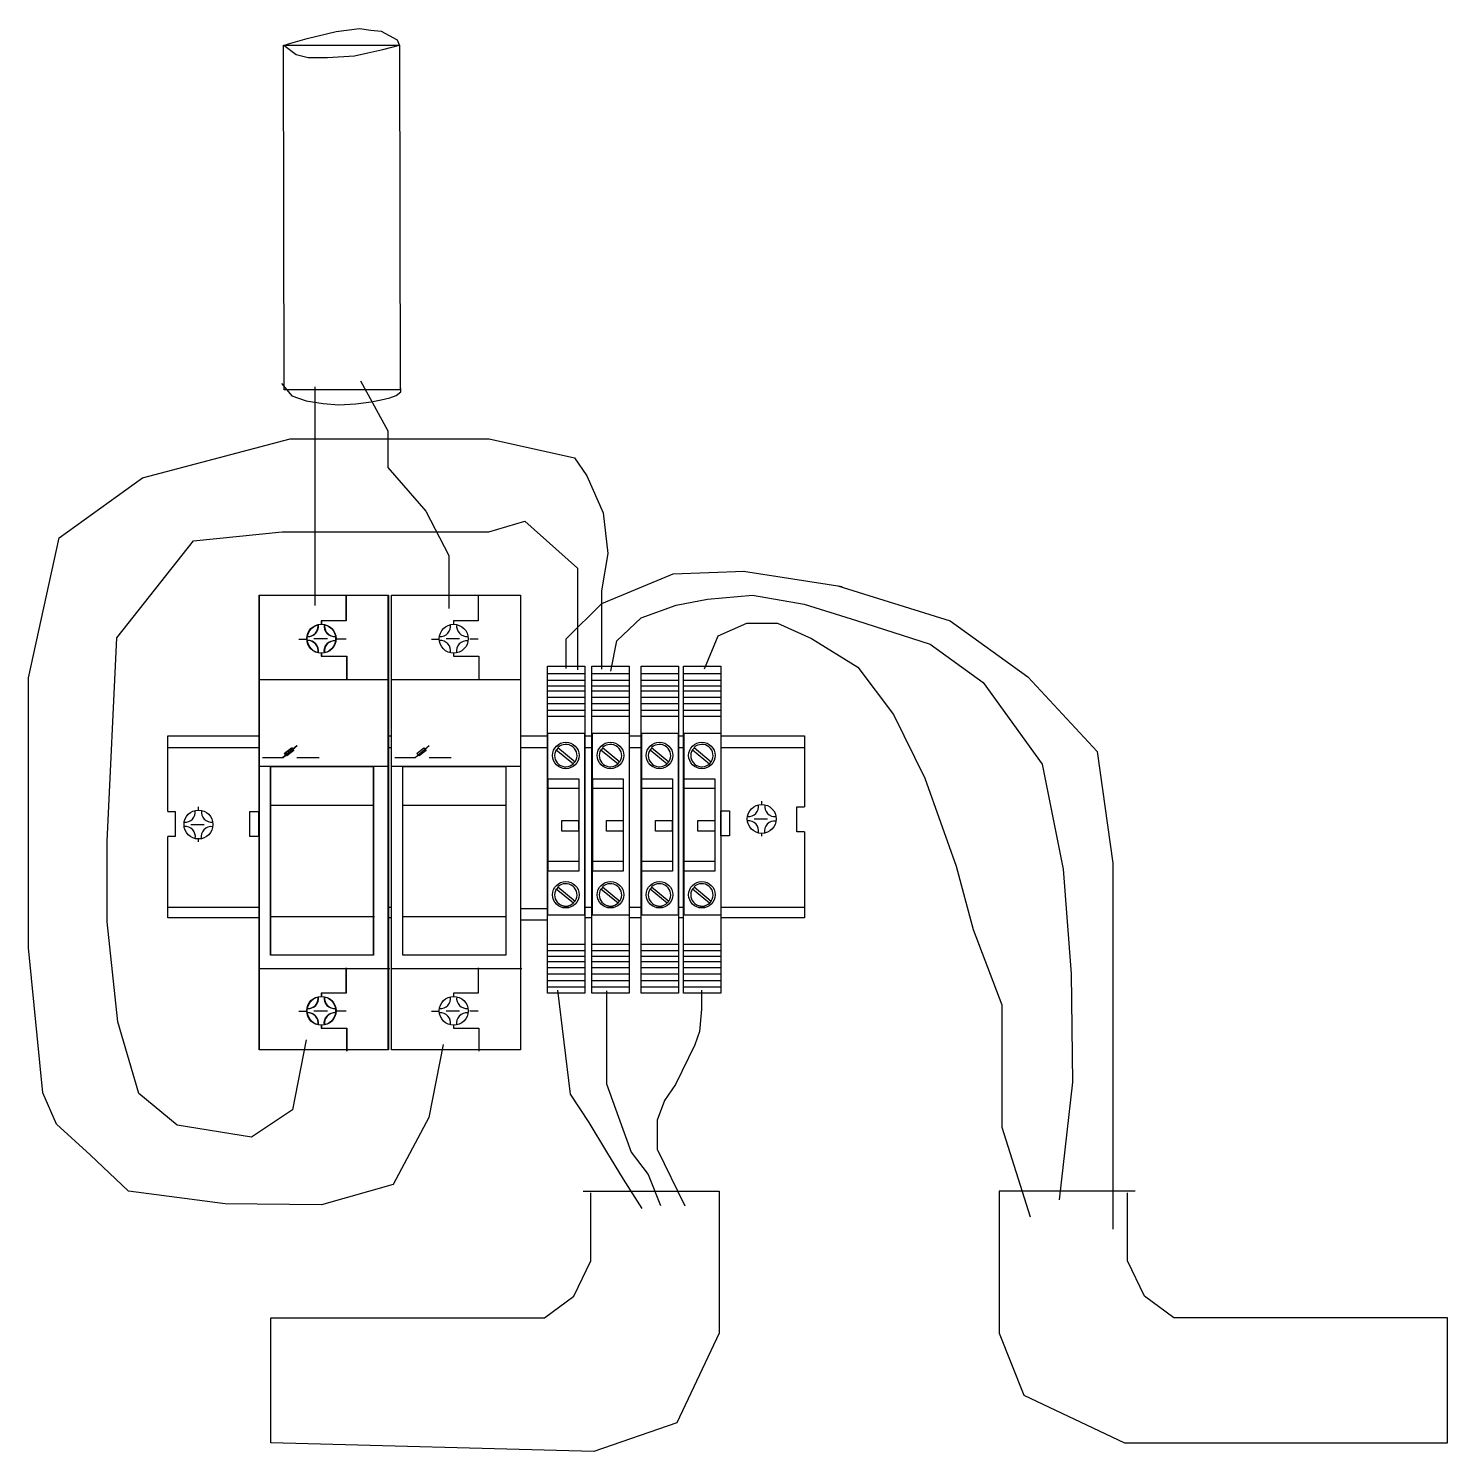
# Model space of a CAD drawing. Header units: millimetres. Extents: x 79 to 604, y 24 to 66.
# Drawn here: x 296.13 to 333.45, y 24.35 to 61.78 of the extents above; entities that cross this region are included whole.
import ezdxf

# ---------------------------------------------------------------- set-up
doc = ezdxf.new("R2010")
doc.units = ezdxf.units.MM

msp = doc.modelspace()

# ---------------------------------------------------------------- linework, layer by layer
for p, q in [((311.212, 46.659), (313.084, 47.438)), ((313.084, 47.438), (314.963, 47.51)), ((314.936, 47.505), (317.535, 47.108)), ((304.473, 46.864), (304.473, 46.199)), ((304.485, 46.864), (304.485, 46.199)), ((307.958, 46.864), (307.958, 46.199)), ((310.276, 45.724), (311.212, 46.659)), ((304.473, 46.199), (303.825, 46.199)), ((303.825, 46.199), (303.825, 46.11)), ((304.485, 46.199), (303.837, 46.199)), ((303.837, 46.199), (303.837, 46.11)), ((307.958, 46.199), (307.31, 46.199)), ((307.31, 46.199), (307.31, 46.11)), ((303.241, 45.722), (303.435, 45.722)), ((303.253, 45.722), (303.447, 45.722)), ((303.632, 45.733), (303.981, 45.733)), ((303.644, 45.733), (303.993, 45.733)), ((304.25, 45.727), (304.472, 45.727)), ((304.262, 45.727), (304.484, 45.727)), ((306.726, 45.722), (306.92, 45.722)), ((307.117, 45.733), (307.466, 45.733)), ((307.735, 45.727), (307.957, 45.727)), ((310.276, 44.945), (310.276, 45.724)), ((303.825, 45.35), (303.825, 45.274)), ((303.837, 45.35), (303.837, 45.274)), ((307.31, 45.35), (307.31, 45.274)), ((303.825, 45.274), (304.491, 45.274)), ((303.837, 45.274), (304.503, 45.274)), ((304.491, 45.274), (304.491, 44.666)), ((304.503, 45.274), (304.503, 44.666)), ((307.31, 45.274), (307.976, 45.274)), ((307.976, 45.274), (307.976, 44.666)), ((309.787, 44.814), (310.766, 44.814)), ((309.787, 44.639), (310.766, 44.639)), ((310.96, 44.814), (311.939, 44.814)), ((310.96, 44.639), (311.939, 44.639)), ((312.251, 44.814), (313.23, 44.814)), ((312.251, 44.639), (313.23, 44.639)), ((313.366, 44.814), (314.345, 44.814)), ((313.366, 44.639), (314.345, 44.639)), ((309.787, 44.494), (310.766, 44.494)), ((309.787, 44.359), (310.766, 44.359)), ((309.787, 44.194), (310.766, 44.194)), ((310.96, 44.494), (311.939, 44.494)), ((310.96, 44.359), (311.939, 44.359)), ((310.96, 44.194), (311.939, 44.194)), ((312.251, 44.494), (313.23, 44.494)), ((312.251, 44.359), (313.23, 44.359)), ((312.251, 44.194), (313.23, 44.194)), ((313.366, 44.494), (314.345, 44.494)), ((313.366, 44.359), (314.345, 44.359)), ((313.366, 44.194), (314.345, 44.194)), ((309.787, 44.029), (310.766, 44.029)), ((309.787, 43.855), (310.766, 43.855)), ((310.96, 44.029), (311.939, 44.029)), ((310.96, 43.855), (311.939, 43.855)), ((312.251, 44.029), (313.23, 44.029)), ((312.251, 43.855), (313.23, 43.855)), ((313.366, 44.029), (314.345, 44.029)), ((313.366, 43.855), (314.345, 43.855)), ((309.787, 43.69), (310.766, 43.69)), ((310.96, 43.69), (311.939, 43.69)), ((312.251, 43.69), (313.23, 43.69)), ((313.366, 43.69), (314.345, 43.69)), ((302.813, 42.606), (303.185, 42.919)), ((302.825, 42.606), (303.197, 42.919)), ((306.298, 42.606), (306.67, 42.919)), ((310.013, 42.811), (310.467, 42.444)), ((310.064, 42.858), (310.02, 42.805)), ((310.056, 42.865), (310.51, 42.495)), ((311.186, 42.811), (311.641, 42.444)), ((311.237, 42.858), (311.193, 42.805)), ((311.229, 42.865), (311.683, 42.495)), ((312.477, 42.811), (312.932, 42.444)), ((312.528, 42.858), (312.484, 42.805)), ((312.52, 42.865), (312.974, 42.495)), ((313.592, 42.811), (314.046, 42.444)), ((313.643, 42.858), (313.599, 42.805)), ((313.635, 42.865), (314.089, 42.495)), ((302.284, 42.606), (302.565, 42.606)), ((302.296, 42.606), (302.577, 42.606)), ((302.565, 42.606), (302.813, 42.606)), ((302.577, 42.606), (302.825, 42.606)), ((303.185, 42.609), (303.76, 42.609)), ((303.197, 42.609), (303.772, 42.609)), ((305.769, 42.606), (306.05, 42.606)), ((306.05, 42.606), (306.298, 42.606)), ((306.67, 42.609), (307.245, 42.609)), ((310.505, 42.5), (310.46, 42.449)), ((311.678, 42.5), (311.634, 42.449)), ((312.969, 42.5), (312.924, 42.449)), ((314.084, 42.5), (314.039, 42.449)), ((309.801, 41.803), (310.597, 41.803)), ((310.975, 41.803), (311.77, 41.803)), ((312.266, 41.803), (313.061, 41.803)), ((313.38, 41.803), (314.176, 41.803)), ((300.596, 41.311), (300.596, 41.222)), ((302.501, 41.351), (305.198, 41.351)), ((302.513, 41.351), (305.21, 41.351)), ((305.986, 41.351), (308.683, 41.351)), ((315.412, 41.459), (315.412, 41.371)), ((300.403, 40.845), (300.753, 40.845)), ((315.219, 40.993), (315.568, 40.993)), ((300.596, 40.463), (300.596, 40.386)), ((315.412, 40.611), (315.412, 40.534)), ((309.799, 39.88), (310.601, 39.88)), ((310.972, 39.88), (311.775, 39.88)), ((312.263, 39.88), (313.065, 39.88)), ((313.378, 39.88), (314.18, 39.88)), ((310.013, 39.148), (310.467, 38.78)), ((310.064, 39.195), (310.02, 39.142)), ((310.056, 39.202), (310.51, 38.832)), ((311.186, 39.148), (311.641, 38.78)), ((311.237, 39.195), (311.193, 39.142)), ((311.229, 39.202), (311.683, 38.832)), ((312.477, 39.148), (312.932, 38.78)), ((312.528, 39.195), (312.484, 39.142)), ((312.52, 39.202), (312.974, 38.832)), ((313.592, 39.148), (314.046, 38.78)), ((313.643, 39.195), (313.599, 39.142)), ((313.635, 39.202), (314.089, 38.832)), ((310.505, 38.836), (310.46, 38.786)), ((311.678, 38.836), (311.634, 38.786)), ((312.969, 38.836), (312.924, 38.786)), ((314.084, 38.836), (314.039, 38.786)), ((302.479, 38.426), (305.219, 38.426)), ((302.492, 38.426), (305.231, 38.426)), ((305.965, 38.426), (308.704, 38.426)), ((309.787, 37.701), (310.766, 37.701)), ((309.787, 37.526), (310.766, 37.526)), ((310.96, 37.701), (311.939, 37.701)), ((310.96, 37.526), (311.939, 37.526)), ((312.251, 37.701), (313.23, 37.701)), ((312.251, 37.526), (313.23, 37.526)), ((313.366, 37.701), (314.345, 37.701)), ((313.366, 37.526), (314.345, 37.526)), ((302.206, 37.058), (305.619, 37.058)), ((302.218, 37.058), (305.631, 37.058)), ((304.473, 37.077), (304.473, 36.412)), ((304.485, 37.077), (304.485, 36.412)), ((305.691, 37.058), (309.104, 37.058)), ((307.958, 37.077), (307.958, 36.412)), ((309.787, 37.381), (310.766, 37.381)), ((309.787, 37.245), (310.766, 37.245)), ((309.787, 37.081), (310.766, 37.081)), ((310.96, 37.381), (311.939, 37.381)), ((310.96, 37.245), (311.939, 37.245)), ((310.96, 37.081), (311.939, 37.081)), ((312.251, 37.381), (313.23, 37.381)), ((312.251, 37.245), (313.23, 37.245)), ((312.251, 37.081), (313.23, 37.081)), ((313.366, 37.381), (314.345, 37.381)), ((313.366, 37.245), (314.345, 37.245)), ((313.366, 37.081), (314.345, 37.081)), ((309.787, 36.916), (310.766, 36.916)), ((309.787, 36.742), (310.766, 36.742)), ((310.96, 36.916), (311.939, 36.916)), ((310.96, 36.742), (311.939, 36.742)), ((312.251, 36.916), (313.23, 36.916)), ((312.251, 36.742), (313.23, 36.742)), ((313.366, 36.916), (314.345, 36.916)), ((313.366, 36.742), (314.345, 36.742)), ((304.473, 36.412), (303.825, 36.412)), ((303.825, 36.412), (303.825, 36.323)), ((304.485, 36.412), (303.837, 36.412)), ((303.837, 36.412), (303.837, 36.323)), ((307.958, 36.412), (307.31, 36.412)), ((307.31, 36.412), (307.31, 36.323)), ((309.787, 36.577), (310.766, 36.577)), ((310.96, 36.577), (311.939, 36.577)), ((312.251, 36.577), (313.23, 36.577)), ((313.366, 36.577), (314.345, 36.577)), ((303.241, 35.934), (303.435, 35.934)), ((303.253, 35.934), (303.447, 35.934)), ((303.632, 35.945), (303.981, 35.945)), ((303.644, 35.945), (303.993, 35.945)), ((304.25, 35.94), (304.472, 35.94)), ((304.262, 35.94), (304.484, 35.94)), ((306.726, 35.934), (306.92, 35.934)), ((307.117, 35.945), (307.466, 35.945)), ((307.735, 35.94), (307.957, 35.94)), ((303.825, 35.563), (303.825, 35.486)), ((303.837, 35.563), (303.837, 35.486)), ((307.31, 35.563), (307.31, 35.486)), ((303.825, 35.486), (304.491, 35.486)), ((303.837, 35.486), (304.503, 35.486)), ((304.491, 35.486), (304.491, 34.879)), ((304.503, 35.486), (304.503, 34.879)), ((307.31, 35.486), (307.976, 35.486)), ((307.976, 35.486), (307.976, 34.879))]:
    msp.add_line(p, q)
for points in [[(302.905, 61.359), (303.459, 61.519), (304.226, 61.704), (304.837, 61.781), (305.136, 61.738), (305.405, 61.71), (305.83, 61.482), (305.879, 61.349)], [(302.85, 61.338), (303.174, 61.099), (303.49, 61.018), (303.993, 61.018), (304.708, 61.057), (305.055, 61.139), (305.449, 61.231), (305.885, 61.343)], [(302.788, 52.44), (303.056, 52.119), (303.437, 51.99), (303.882, 51.916), (304.29, 51.885), (304.743, 51.912), (305.139, 51.958), (305.41, 52.012), (305.638, 52.07), (305.804, 52.128), (305.926, 52.228), (305.926, 52.308)], [(304.864, 52.514), (305.583, 51.197), (305.583, 50.238), (306.583, 49.081), (307.182, 47.923), (307.182, 46.526)], [(303.664, 52.354), (303.664, 50.917), (303.664, 49.32), (303.664, 48.083), (303.664, 47.165), (303.664, 46.606)], [(307.034, 35.054), (306.656, 33.137), (305.723, 31.375), (303.833, 30.841), (301.304, 30.865), (298.76, 31.199), (297.755, 32.155), (296.869, 32.961), (296.51, 33.783), (296.129, 37.6), (296.129, 40.829), (296.129, 44.705), (296.936, 48.388), (299.128, 49.964), (303.009, 50.988), (308.243, 50.988), (310.491, 50.484), (310.819, 50.013), (311.248, 49.045), (311.369, 47.972), (311.198, 46.986), (311.198, 45.831), (311.198, 44.931)], [(303.433, 35.178), (303.078, 33.339), (301.995, 32.621), (300.039, 32.932), (299.034, 33.768), (298.484, 35.656), (298.197, 38.281), (298.197, 40.407), (298.451, 45.75), (300.474, 48.305), (302.8, 48.545), (305.447, 48.545), (308.242, 48.545), (309.184, 48.82), (310.568, 47.589), (310.568, 44.91)], [(311.443, 44.874), (311.604, 45.671), (312.248, 46.281), (313.162, 46.611), (313.99, 46.771), (315.175, 46.875), (316.534, 46.641), (317.908, 46.211), (319.843, 45.583), (321.244, 44.579), (322.794, 42.428), (323.345, 39.672), (323.552, 36.917), (323.587, 34.07), (323.242, 30.969)], [(317.421, 47.122), (320.372, 46.2), (322.413, 44.727), (324.241, 42.763), (324.648, 39.828), (324.648, 36.987), (324.648, 33.691), (324.648, 30.202)], [(313.913, 44.935), (314.27, 45.803), (315.027, 46.137), (315.829, 46.137), (316.721, 45.736), (317.946, 44.98), (318.882, 43.734), (319.706, 42.065), (320.53, 39.751), (320.976, 38.082), (321.73, 36.097), (321.73, 34.259), (321.73, 32.88), (322.478, 30.524)], [(299.797, 41.183), (299.797, 43.175), (302.205, 43.175)], [(305.582, 43.175), (305.678, 43.175)], [(309.067, 43.175), (309.794, 43.175)], [(310.757, 43.175), (310.968, 43.175)], [(311.93, 43.175), (312.259, 43.175)], [(313.221, 43.175), (313.373, 43.175)], [(314.336, 43.175), (316.54, 43.175), (316.54, 41.311)], [(299.797, 42.873), (302.205, 42.873)], [(303.131, 42.873), (303.143, 42.873)], [(305.582, 42.873), (305.678, 42.873)], [(309.067, 42.873), (309.794, 42.873)], [(310.757, 42.873), (310.968, 42.873)], [(311.93, 42.873), (312.259, 42.873)], [(313.221, 42.873), (313.373, 42.873)], [(314.336, 42.873), (316.54, 42.873)], [(299.797, 41.183), (299.987, 41.183), (299.987, 40.527), (299.797, 40.527)], [(316.54, 40.655), (316.336, 40.655), (316.336, 41.311), (316.54, 41.311)], [(302.205, 38.39), (299.797, 38.39), (299.797, 40.527)], [(316.54, 40.655), (316.54, 38.39), (314.338, 38.39)], [(302.205, 38.662), (299.797, 38.662)], [(302.505, 38.662), (302.493, 38.662)], [(305.208, 38.662), (305.196, 38.662)], [(305.678, 38.662), (305.584, 38.662)], [(309.067, 38.636), (309.794, 38.636)], [(309.794, 38.662), (309.777, 38.662)], [(310.363, 38.662), (310.163, 38.662)], [(310.968, 38.662), (310.757, 38.662)], [(311.537, 38.662), (311.337, 38.662)], [(312.259, 38.662), (311.93, 38.662)], [(312.828, 38.662), (312.628, 38.662)], [(313.373, 38.662), (313.221, 38.662)], [(313.943, 38.662), (313.742, 38.662)], [(316.54, 38.662), (314.336, 38.662)], [(302.505, 38.39), (302.493, 38.39)], [(305.208, 38.39), (305.196, 38.39)], [(305.678, 38.39), (305.584, 38.39)], [(309.067, 38.335), (309.794, 38.335)], [(310.95, 38.39), (310.759, 38.39)], [(312.241, 38.39), (311.933, 38.39)], [(313.356, 38.39), (313.223, 38.39)], [(310.042, 36.488), (310.373, 33.749), (310.869, 33.006), (311.334, 32.232), (311.767, 31.52), (312.263, 30.746)], [(311.336, 36.472), (311.336, 35.978), (311.336, 35.016), (311.336, 34.021), (311.646, 33.146), (311.978, 32.226), (312.433, 31.636), (312.752, 30.826)], [(313.832, 36.488), (313.832, 35.984), (313.779, 35.402), (313.658, 35.053), (313.144, 34.004), (312.862, 33.583), (312.662, 33.071), (312.662, 32.684), (312.662, 32.305), (313.391, 30.811)], [(310.715, 31.198), (314.294, 31.198), (314.294, 27.461), (313.182, 25.104), (311, 24.352), (302.501, 24.577), (302.501, 26.527), (302.501, 27.867), (309.699, 27.867), (310.471, 28.436), (310.919, 29.37), (310.919, 31.157)], [(325.239, 31.198), (321.66, 31.198), (321.66, 27.461), (322.311, 25.836), (324.954, 24.577), (333.454, 24.577), (333.454, 26.527), (333.454, 27.867), (326.255, 27.867), (325.483, 28.436), (325.035, 29.37), (325.035, 31.157)]]:
    msp.add_lwpolyline(points)
for points in [[(302.84, 61.346), (305.888, 61.346), (305.903, 52.28), (302.856, 52.28)], [(302.193, 46.873), (305.584, 46.873), (305.584, 34.917), (302.193, 34.917)], [(302.205, 46.873), (305.596, 46.873), (305.596, 34.917), (302.205, 34.917)], [(305.678, 46.873), (309.069, 46.873), (309.069, 34.917), (305.678, 34.917)], [(309.777, 45.005), (310.759, 45.005), (310.759, 36.412), (309.777, 36.412)], [(310.95, 45.005), (311.933, 45.005), (311.933, 36.412), (310.95, 36.412)], [(312.241, 45.005), (313.223, 45.005), (313.223, 36.412), (312.241, 36.412)], [(313.356, 45.005), (314.338, 45.005), (314.338, 36.412), (313.356, 36.412)], [(302.193, 44.661), (305.582, 44.661), (305.582, 42.368), (302.193, 42.368)], [(302.205, 44.661), (305.594, 44.661), (305.594, 42.368), (302.205, 42.368)], [(305.678, 44.661), (309.067, 44.661), (309.067, 42.368), (305.678, 42.368)], [(309.794, 43.248), (310.757, 43.248), (310.757, 38.459), (309.794, 38.459)], [(310.968, 43.248), (311.93, 43.248), (311.93, 38.459), (310.968, 38.459)], [(312.259, 43.248), (313.221, 43.248), (313.221, 38.459), (312.259, 38.459)], [(313.373, 43.248), (314.336, 43.248), (314.336, 38.459), (313.373, 38.459)], [(302.859, 42.711), (303.045, 42.859), (303.101, 42.794), (302.917, 42.647)], [(302.871, 42.711), (303.057, 42.859), (303.113, 42.794), (302.929, 42.647)], [(306.344, 42.711), (306.53, 42.859), (306.586, 42.794), (306.402, 42.647)], [(302.493, 42.367), (305.196, 42.367), (305.196, 37.411), (302.493, 37.411)], [(302.505, 42.367), (305.208, 42.367), (305.208, 37.411), (302.505, 37.411)], [(305.978, 42.367), (308.681, 42.367), (308.681, 37.411), (305.978, 37.411)], [(309.8, 42.044), (310.601, 42.044), (310.601, 39.619), (309.8, 39.619)], [(310.974, 42.044), (311.774, 42.044), (311.774, 39.619), (310.974, 39.619)], [(312.264, 42.044), (313.065, 42.044), (313.065, 39.619), (312.264, 39.619)], [(313.379, 42.044), (314.18, 42.044), (314.18, 39.619), (313.379, 39.619)], [(301.951, 41.183), (302.182, 41.183), (302.182, 40.527), (301.951, 40.527)], [(314.34, 41.204), (314.571, 41.204), (314.571, 40.548), (314.34, 40.548)], [(310.159, 40.951), (310.6, 40.951), (310.6, 40.667), (310.159, 40.667)], [(311.332, 40.951), (311.774, 40.951), (311.774, 40.667), (311.332, 40.667)], [(312.623, 40.951), (313.064, 40.951), (313.064, 40.667), (312.623, 40.667)], [(313.738, 40.951), (314.179, 40.951), (314.179, 40.667), (313.738, 40.667)]]:
    msp.add_lwpolyline(points, close=True)
for centre, radius in [((303.829, 45.73), 0.38), ((303.841, 45.73), 0.38), ((307.314, 45.73), 0.38), ((310.263, 42.661), 0.349), ((311.437, 42.661), 0.349), ((312.728, 42.661), 0.349), ((313.842, 42.661), 0.349), ((300.601, 40.843), 0.38), ((315.416, 40.991), 0.38), ((310.263, 38.997), 0.349), ((311.437, 38.997), 0.349), ((312.728, 38.997), 0.349), ((313.842, 38.997), 0.349), ((303.829, 35.943), 0.38), ((303.841, 35.943), 0.38), ((307.314, 35.943), 0.38)]:
    msp.add_circle(centre, radius)
for centre, radius, start, end in [((303.477, 46.061), 0.271, 265.2033, 8.56), ((303.489, 46.061), 0.271, 265.2033, 8.56), ((304.176, 46.061), 0.271, 171.1881, 275.9494), ((304.188, 46.061), 0.271, 171.1881, 275.9494), ((306.962, 46.061), 0.271, 265.2033, 8.56), ((307.661, 46.061), 0.271, 171.1881, 275.9494), ((303.477, 45.411), 0.271, 349.1686, 95.1324), ((303.489, 45.411), 0.271, 349.1686, 95.1324), ((304.171, 45.406), 0.271, 82.7199, 190.1887), ((304.183, 45.406), 0.271, 82.7199, 190.1887), ((306.962, 45.411), 0.271, 349.1686, 95.1324), ((307.656, 45.406), 0.271, 82.7199, 190.1887), ((310.263, 42.656), 0.295, 148.2729, 313.8324), ((310.263, 42.656), 0.295, 326.8594, 134.7561), ((311.437, 42.656), 0.295, 148.2729, 313.8324), ((311.437, 42.656), 0.295, 326.8594, 134.7561), ((312.728, 42.656), 0.295, 148.2729, 313.8324), ((312.728, 42.656), 0.295, 326.8594, 134.7561), ((313.842, 42.656), 0.295, 148.2729, 313.8324), ((313.842, 42.656), 0.295, 326.8594, 134.7561), ((300.248, 41.173), 0.271, 265.2033, 8.56), ((300.948, 41.173), 0.271, 171.1881, 275.9494), ((315.064, 41.321), 0.271, 265.2033, 8.56), ((315.763, 41.321), 0.271, 171.1881, 275.9494), ((315.064, 40.672), 0.271, 349.1686, 95.1324), ((315.758, 40.666), 0.271, 82.7199, 190.1887), ((300.248, 40.523), 0.271, 349.1686, 95.1324), ((300.942, 40.518), 0.271, 82.7199, 190.1887), ((310.263, 38.993), 0.295, 148.2729, 313.8324), ((310.263, 38.993), 0.295, 326.8594, 134.7561), ((311.437, 38.993), 0.295, 148.2729, 313.8324), ((311.437, 38.993), 0.295, 326.8594, 134.7561), ((312.728, 38.993), 0.295, 148.2729, 313.8324), ((312.728, 38.993), 0.295, 326.8594, 134.7561), ((313.842, 38.993), 0.295, 148.2729, 313.8324), ((313.842, 38.993), 0.295, 326.8594, 134.7561), ((303.477, 36.273), 0.271, 265.2033, 8.56), ((303.489, 36.273), 0.271, 265.2033, 8.56), ((304.176, 36.273), 0.271, 171.1881, 275.9494), ((304.188, 36.273), 0.271, 171.1881, 275.9494), ((306.962, 36.273), 0.271, 265.2033, 8.56), ((307.661, 36.273), 0.271, 171.1881, 275.9494), ((303.477, 35.624), 0.271, 349.1686, 95.1324), ((303.489, 35.624), 0.271, 349.1686, 95.1324), ((304.171, 35.619), 0.271, 82.7199, 190.1887), ((304.183, 35.619), 0.271, 82.7199, 190.1887), ((306.962, 35.624), 0.271, 349.1686, 95.1324), ((307.656, 35.619), 0.271, 82.7199, 190.1887)]:
    msp.add_arc(centre, radius, start, end)

doc.saveas('drawing.dxf')
